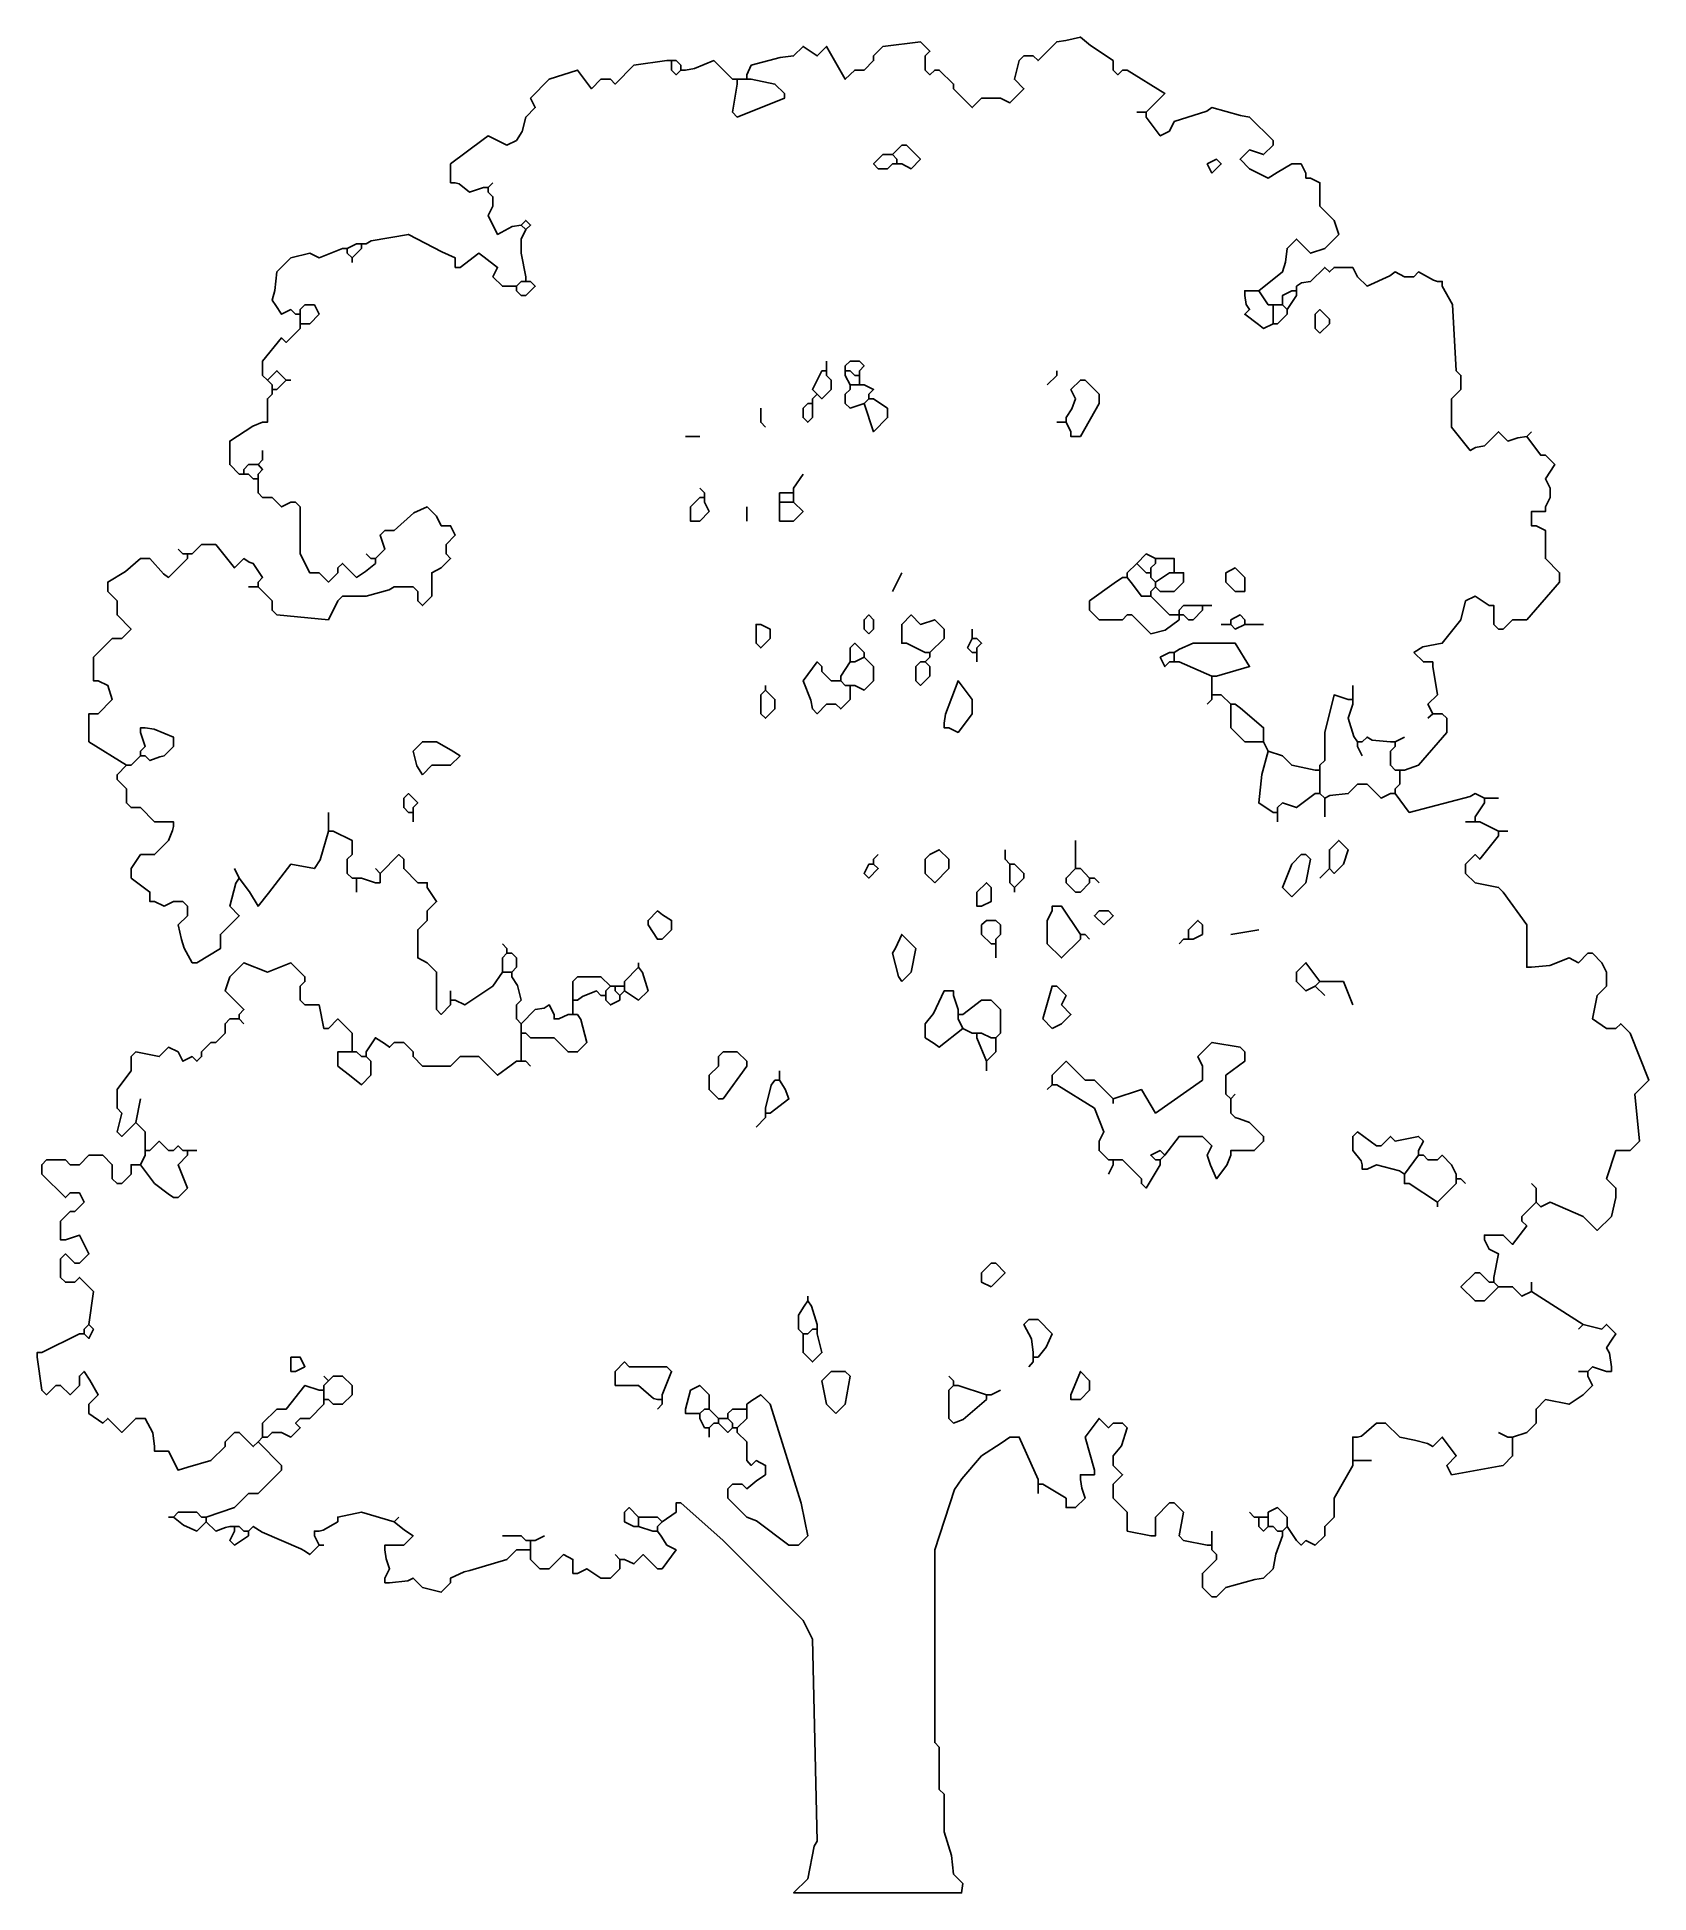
# Model space of a CAD drawing. Header units: metres. Extents: x -5.1 to 5.8, y 0 to 12.5.
import ezdxf

# ---------------------------------------------------------------- set-up
doc = ezdxf.new("R2010")
doc.units = ezdxf.units.M

msp = doc.modelspace()

# ---------------------------------------------------------------- linework, layer by layer
msp.add_line((0, 0), (1.135, 0))
msp.add_line((0, 0), (1.135, 0))
at = {"flags": 128}
for points in [[(2.381, 12.033), (2.508, 12.16), (2.254, 12.319), (2.223, 12.319), (2.191, 12.287), (2.159, 12.319), (2.159, 12.383), (2.005, 12.485), (1.937, 12.541), (1.838, 12.519), (1.778, 12.51), (1.651, 12.383), (1.619, 12.414), (1.556, 12.414), (1.524, 12.383), (1.492, 12.256), (1.556, 12.192), (1.461, 12.097), (1.397, 12.128), (1.27, 12.128), (1.207, 12.065), (1.08, 12.192), (1.08, 12.224), (0.984, 12.319), (0.953, 12.319), (0.921, 12.287), (0.889, 12.319), (0.889, 12.414), (0.921, 12.446), (0.857, 12.51), (0.603, 12.478), (0.54, 12.414), (0.54, 12.383), (0.476, 12.319), (0.413, 12.319), (0.349, 12.256), (0.222, 12.478), (0.159, 12.414), (0.064, 12.478), (0, 12.414), (-0.092, 12.403), (-0.286, 12.351), (-0.317, 12.287)], [(-2.318, 11.589), (-2.318, 11.684), (-2.099, 11.849), (-2.064, 11.874), (-1.937, 11.811), (-1.873, 11.843), (-1.835, 11.903), (-1.81, 12.001), (-1.746, 12.065), (-1.778, 12.128), (-1.651, 12.256), (-1.46, 12.319), (-1.365, 12.192), (-1.302, 12.256), (-1.238, 12.256), (-1.206, 12.224), (-1.079, 12.351), (-0.857, 12.383)], [(-0.825, 12.383), (-0.857, 12.383)], [(-0.794, 12.383), (-0.825, 12.383)], [(-0.825, 12.351), (-0.825, 12.383)], [(-0.825, 12.351), (-0.825, 12.319), (-0.794, 12.287), (-0.762, 12.319)], [(-0.762, 12.351), (-0.794, 12.383)], [(-0.762, 12.319), (-0.762, 12.351)], [(-0.73, 12.319), (-0.762, 12.319)], [(-0.413, 12.256), (-0.54, 12.383), (-0.67, 12.329), (-0.73, 12.319)], [(-0.381, 12.256), (-0.413, 12.256)], [(-0.381, 12.224), (-0.413, 12.033), (-0.381, 12.001), (-0.063, 12.128), (-0.063, 12.16), (-0.127, 12.224), (-0.286, 12.256)], [(-0.349, 12.256), (-0.381, 12.256)], [(-0.381, 12.224), (-0.381, 12.256)], [(-0.317, 12.256), (-0.349, 12.256)], [(-0.317, 12.256), (-0.317, 12.287)], [(-0.286, 12.256), (-0.317, 12.256)], [(2.381, 12.001), (2.477, 11.874), (2.54, 11.906), (2.572, 11.97), (2.791, 12.04), (2.826, 12.065), (3.019, 12.011), (3.08, 12.001), (3.239, 11.843), (3.239, 11.811), (3.175, 11.747), (3.08, 11.779), (3.016, 11.716), (3.08, 11.652), (3.207, 11.589), (3.267, 11.627), (3.366, 11.684), (3.429, 11.684), (3.461, 11.621)], [(2.35, 12.033), (2.318, 12.033)], [(2.381, 12.033), (2.35, 12.033)], [(2.381, 12.001), (2.381, 12.033)], [(0.73, 11.684), (0.794, 11.652), (0.857, 11.716), (0.762, 11.811), (0.73, 11.811), (0.667, 11.747)], [(0.667, 11.747), (0.603, 11.747), (0.54, 11.684), (0.571, 11.652), (0.635, 11.652), (0.667, 11.684)], [(0.698, 11.716), (0.667, 11.747)], [(0.698, 11.684), (0.667, 11.684)], [(0.698, 11.684), (0.698, 11.716)], [(0.73, 11.684), (0.698, 11.684)], [(2.826, 11.621), (2.889, 11.684), (2.857, 11.716), (2.794, 11.684), (2.826, 11.621)], [(-2.286, 11.557), (-2.318, 11.557), (-2.318, 11.589)], [(-2.286, 11.557), (-2.259, 11.55), (-2.191, 11.494), (-2.095, 11.525)], [(-2.064, 11.525), (-2.032, 11.557)], [(3.143, 10.827), (3.302, 10.954), (3.323, 11.02), (3.334, 11.113), (3.397, 11.176), (3.493, 11.081), (3.588, 11.113), (3.683, 11.208), (3.651, 11.303), (3.556, 11.398), (3.556, 11.557), (3.493, 11.589)], [(3.493, 11.589), (3.461, 11.589), (3.461, 11.621)], [(-2.064, 11.525), (-2.095, 11.525)], [(-2.064, 11.494), (-2.064, 11.525)], [(-2.064, 11.494), (-2.032, 11.462), (-2.032, 11.398), (-2.064, 11.335), (-2, 11.208), (-1.902, 11.262), (-1.841, 11.271)], [(-1.81, 11.24), (-1.778, 11.271), (-1.81, 11.303), (-1.841, 11.271)], [(-2.286, 11.017), (-2.286, 11.049), (-2.378, 11.09), (-2.603, 11.208), (-2.855, 11.164), (-2.889, 11.144)], [(-1.81, 11.24), (-1.841, 11.271)], [(-1.81, 10.922), (-1.841, 11.081), (-1.841, 11.176), (-1.81, 11.24)], [(-3.365, 10.668), (-3.397, 10.7), (-3.461, 10.668), (-3.499, 10.728), (-3.524, 10.763), (-3.505, 10.829), (-3.492, 10.954), (-3.397, 11.049), (-3.27, 11.081), (-3.207, 11.049), (-3.048, 11.113)], [(-3.016, 11.113), (-3.048, 11.113)], [(-3.016, 11.113), (-2.953, 11.144)], [(-3.016, 11.081), (-3.016, 11.113)], [(-2.984, 11.049), (-3.016, 11.081)], [(-2.984, 11.049), (-2.921, 11.113)], [(-2.984, 11.017), (-2.984, 11.049)], [(-2.921, 11.144), (-2.953, 11.144)], [(-2.889, 11.144), (-2.921, 11.144)], [(-2.921, 11.113), (-2.921, 11.144)], [(-1.905, 10.858), (-1.968, 10.858), (-2.032, 10.922), (-2, 10.985), (-2.092, 11.055), (-2.127, 11.081), (-2.254, 10.985)], [(-2.254, 10.985), (-2.286, 10.985), (-2.286, 11.017)], [(-1.81, 10.89), (-1.81, 10.922)], [(3.397, 10.858), (3.432, 10.881), (3.493, 10.89), (3.588, 10.985), (3.62, 10.954), (3.651, 10.985), (3.778, 10.985), (3.81, 10.922), (3.874, 10.858), (4.029, 10.928), (4.064, 10.954), (4.127, 10.922), (4.191, 10.922), (4.223, 10.954), (4.323, 10.898), (4.35, 10.89)], [(-1.873, 10.858), (-1.905, 10.858)], [(-1.873, 10.858), (-1.841, 10.89)], [(-1.873, 10.827), (-1.841, 10.795), (-1.81, 10.795), (-1.746, 10.858), (-1.778, 10.89)], [(-1.873, 10.827), (-1.873, 10.858)], [(-1.81, 10.89), (-1.841, 10.89)], [(-1.778, 10.89), (-1.81, 10.89)], [(3.048, 10.795), (3.048, 10.827), (3.08, 10.827)], [(3.048, 10.795), (3.058, 10.735), (3.08, 10.7), (3.048, 10.668), (3.14, 10.598), (3.175, 10.573), (3.239, 10.604)], [(3.143, 10.827), (3.08, 10.827)], [(3.207, 10.731), (3.143, 10.827)], [(3.302, 10.763), (3.302, 10.795), (3.366, 10.827)], [(3.334, 10.7), (3.397, 10.795)], [(3.397, 10.827), (3.366, 10.827)], [(3.397, 10.827), (3.397, 10.858)], [(3.397, 10.795), (3.397, 10.827)], [(4.382, 10.858), (4.382, 10.89), (4.35, 10.89)], [(4.382, 10.858), (4.451, 10.735), (4.477, 10.287), (4.509, 10.255), (4.509, 10.16), (4.445, 10.097), (4.445, 9.906), (4.572, 9.747), (4.607, 9.769), (4.667, 9.779), (4.763, 9.874), (4.826, 9.811), (4.893, 9.833), (4.953, 9.842)], [(-3.334, 10.668), (-3.365, 10.668)], [(-3.302, 10.604), (-3.27, 10.604), (-3.207, 10.668), (-3.238, 10.731), (-3.302, 10.731), (-3.334, 10.7)], [(-3.334, 10.668), (-3.334, 10.7)], [(-3.334, 10.636), (-3.334, 10.668)], [(3.239, 10.731), (3.207, 10.731)], [(3.27, 10.731), (3.239, 10.731)], [(3.239, 10.7), (3.239, 10.731)], [(3.239, 10.636), (3.239, 10.7)], [(3.302, 10.731), (3.27, 10.731)], [(3.27, 10.604), (3.334, 10.668), (3.334, 10.7)], [(3.302, 10.731), (3.302, 10.763)], [(3.334, 10.7), (3.302, 10.731)], [(3.556, 10.541), (3.62, 10.604), (3.62, 10.636), (3.556, 10.7), (3.524, 10.668), (3.524, 10.573), (3.556, 10.541)], [(-3.556, 10.224), (-3.588, 10.255), (-3.588, 10.351), (-3.461, 10.509), (-3.429, 10.478), (-3.334, 10.573)], [(-3.334, 10.604), (-3.334, 10.636)], [(-3.302, 10.604), (-3.334, 10.604)], [(-3.334, 10.573), (-3.334, 10.604)], [(3.239, 10.604), (3.239, 10.636)], [(3.27, 10.604), (3.239, 10.604)], [(-3.429, 10.224), (-3.492, 10.287), (-3.556, 10.224)], [(0.159, 10.128), (0.127, 10.16), (0.191, 10.287)], [(0.222, 10.287), (0.191, 10.287)], [(0.222, 10.319), (0.222, 10.351)], [(0.222, 10.287), (0.222, 10.319)], [(0.222, 10.255), (0.222, 10.287)], [(0.445, 10.287), (0.476, 10.319), (0.445, 10.351), (0.381, 10.351), (0.349, 10.319)], [(0.349, 10.287), (0.349, 10.319)], [(0.381, 10.287), (0.349, 10.287)], [(0.349, 10.255), (0.349, 10.287)], [(0.413, 10.255), (0.381, 10.287)], [(0.445, 10.255), (0.445, 10.287)], [(1.714, 10.192), (1.778, 10.255), (1.778, 10.287)], [(-3.524, 10.192), (-3.556, 10.224)], [(-3.524, 10.16), (-3.524, 10.192)], [(-3.492, 10.16), (-3.524, 10.16)], [(-3.524, 10.128), (-3.524, 10.16)], [(-3.492, 10.16), (-3.429, 10.224)], [(-3.397, 10.224), (-3.429, 10.224)], [(0.159, 10.128), (0.191, 10.097), (0.254, 10.16), (0.254, 10.224), (0.222, 10.255)], [(0.381, 10.192), (0.349, 10.255)], [(0.381, 10.16), (0.349, 10.128), (0.349, 10.065), (0.381, 10.033), (0.476, 10.065)], [(0.413, 10.192), (0.381, 10.192)], [(0.381, 10.16), (0.381, 10.192)], [(0.445, 10.255), (0.413, 10.255)], [(0.445, 10.192), (0.413, 10.192)], [(0.445, 10.224), (0.445, 10.255)], [(0.445, 10.192), (0.445, 10.224)], [(0.476, 10.192), (0.445, 10.192)], [(0.508, 10.128), (0.54, 10.16), (0.476, 10.192)], [(1.905, 9.842), (1.937, 9.842), (2.064, 10.065), (2.064, 10.128), (1.969, 10.224), (1.937, 10.224), (1.873, 10.16), (1.905, 10.097), (1.88, 10.03), (1.841, 9.97)], [(-3.556, 9.97), (-3.556, 10.097), (-3.524, 10.128)], [(0.095, 10.065), (0.064, 10.033), (0.064, 9.97), (0.095, 9.938), (0.127, 9.97), (0.127, 10.033)], [(0.127, 10.065), (0.095, 10.065)], [(0.127, 10.097), (0.159, 10.128)], [(0.127, 10.065), (0.127, 10.097)], [(0.127, 10.033), (0.127, 10.065)], [(0.476, 10.065), (0.508, 10.097)], [(0.476, 10.065), (0.54, 9.874), (0.635, 9.97), (0.635, 10.033), (0.575, 10.071), (0.54, 10.097)], [(0.508, 10.097), (0.508, 10.128)], [(0.54, 10.097), (0.508, 10.097)], [(-3.746, 9.588), (-3.81, 9.652), (-3.81, 9.811), (-3.654, 9.912), (-3.588, 9.938)], [(-3.588, 9.938), (-3.556, 9.938), (-3.556, 9.97)], [(-0.19, 9.906), (-0.222, 9.938), (-0.222, 10.033)], [(1.81, 9.938), (1.778, 9.938)], [(1.841, 9.938), (1.81, 9.938)], [(1.841, 9.938), (1.841, 9.97)], [(1.873, 9.874), (1.841, 9.938)], [(-0.635, 9.842), (-0.73, 9.842)], [(1.905, 9.842), (1.873, 9.842), (1.873, 9.874)], [(4.953, 9.842), (4.985, 9.874)], [(5.08, 9.366), (5.112, 9.43), (5.112, 9.493), (5.08, 9.557), (5.143, 9.652), (5.08, 9.715), (5.048, 9.715), (4.978, 9.808), (4.953, 9.842)], [(-3.619, 9.652), (-3.588, 9.684), (-3.588, 9.747)], [(-3.715, 9.588), (-3.746, 9.588)], [(-3.715, 9.62), (-3.683, 9.652), (-3.619, 9.652)], [(-3.715, 9.588), (-3.715, 9.62)], [(-3.683, 9.588), (-3.715, 9.588)], [(-3.651, 9.557), (-3.683, 9.588)], [(-3.619, 9.557), (-3.651, 9.557)], [(-3.619, 9.588), (-3.588, 9.62), (-3.619, 9.652)], [(-3.619, 9.557), (-3.619, 9.588)], [(-3.619, 9.525), (-3.619, 9.557)], [(0, 9.493), (0.064, 9.588)], [(-3.619, 9.525), (-3.619, 9.461), (-3.588, 9.43), (-3.524, 9.43), (-3.461, 9.366), (-3.397, 9.398), (-3.365, 9.398), (-3.334, 9.366), (-3.334, 9.049), (-3.27, 8.922), (-3.207, 8.922), (-3.143, 8.858), (-3.08, 8.922), (-3.08, 8.954), (-3.048, 8.985), (-2.953, 8.89), (-2.894, 8.929), (-2.826, 8.985)], [(-0.698, 9.303), (-0.698, 9.366), (-0.635, 9.43)], [(-0.603, 9.461), (-0.635, 9.493)], [(-0.603, 9.43), (-0.635, 9.43)], [(-0.603, 9.43), (-0.603, 9.461)], [(-0.603, 9.398), (-0.603, 9.43)], [(-0.095, 9.43), (-0.095, 9.461), (-0.063, 9.461)], [(-0.095, 9.398), (-0.095, 9.43)], [(-0.032, 9.461), (-0.063, 9.461)], [(0, 9.461), (-0.032, 9.461)], [(0, 9.461), (0, 9.493)], [(0, 9.43), (0, 9.461)], [(0, 9.398), (0, 9.43)], [(-3.619, 8.827), (-3.524, 8.731), (-3.524, 8.668), (-3.492, 8.636), (-3.143, 8.604), (-3.08, 8.731), (-3.048, 8.763), (-2.889, 8.763), (-2.733, 8.807), (-2.699, 8.827), (-2.572, 8.827), (-2.54, 8.795), (-2.54, 8.731), (-2.508, 8.699), (-2.445, 8.763), (-2.445, 8.922), (-2.381, 8.954), (-2.318, 9.017), (-2.349, 9.049), (-2.349, 9.112), (-2.286, 9.176), (-2.318, 9.239), (-2.381, 9.239), (-2.413, 9.303), (-2.476, 9.366), (-2.566, 9.327), (-2.699, 9.208), (-2.762, 9.208), (-2.794, 9.176), (-2.762, 9.081), (-2.826, 9.017)], [(-0.667, 9.271), (-0.698, 9.271), (-0.698, 9.303)], [(-0.667, 9.271), (-0.635, 9.271), (-0.571, 9.335), (-0.603, 9.398)], [(-0.317, 9.271), (-0.317, 9.366)], [(-0.063, 9.398), (-0.095, 9.398)], [(-0.095, 9.366), (-0.095, 9.398)], [(-0.095, 9.303), (-0.095, 9.366)], [(-0.063, 9.271), (-0.095, 9.271), (-0.095, 9.303)], [(-0.032, 9.398), (-0.063, 9.398)], [(-0.063, 9.271), (0, 9.271), (0.064, 9.335), (0, 9.398)], [(0, 9.398), (-0.032, 9.398)], [(4.985, 9.303), (4.985, 9.335), (5.016, 9.335)], [(4.985, 9.271), (4.985, 9.303)], [(5.048, 9.335), (5.016, 9.335)], [(5.048, 9.335), (5.08, 9.335), (5.08, 9.366)], [(4.731, 8.668), (4.731, 8.572), (4.763, 8.541), (4.794, 8.541), (4.858, 8.604), (4.953, 8.604), (5.175, 8.858), (5.175, 8.922), (5.08, 9.017), (5.08, 9.208), (5.016, 9.239)], [(5.016, 9.239), (4.985, 9.239), (4.985, 9.271)], [(-4.127, 9.049), (-4.159, 9.081)], [(-4.096, 9.049), (-4.127, 9.049)], [(-4.064, 9.049), (-4.096, 9.049)], [(-4.096, 9.017), (-4.096, 9.049)], [(-3.619, 8.858), (-3.588, 8.89), (-3.651, 8.985), (-3.68, 8.992), (-3.715, 9.017), (-3.778, 8.954), (-3.905, 9.112), (-4, 9.112), (-4.064, 9.049)], [(-2.857, 9.017), (-2.889, 9.049)], [(2.318, 8.985), (2.381, 9.049), (2.445, 9.017)], [(-4.731, 8.223), (-4.731, 8.35), (-4.604, 8.477), (-4.54, 8.477), (-4.477, 8.541), (-4.572, 8.636), (-4.572, 8.731), (-4.635, 8.795), (-4.635, 8.858), (-4.514, 8.929), (-4.413, 9.017), (-4.35, 9.017), (-4.258, 8.915), (-4.223, 8.89), (-4.096, 9.017)], [(-2.826, 9.017), (-2.857, 9.017)], [(-2.826, 8.985), (-2.826, 9.017)], [(0.667, 8.795), (0.73, 8.922)], [(2.254, 8.922), (2.318, 8.985)], [(2.254, 8.89), (2.254, 8.922)], [(2.381, 8.922), (2.318, 8.985)], [(2.413, 8.922), (2.381, 8.922)], [(2.413, 8.954), (2.445, 8.985)], [(2.413, 8.922), (2.413, 8.954)], [(2.413, 8.89), (2.413, 8.922)], [(2.477, 9.017), (2.445, 9.017)], [(2.445, 8.985), (2.445, 9.017)], [(2.445, 8.858), (2.54, 8.922)], [(2.54, 9.017), (2.477, 9.017)], [(2.572, 8.985), (2.572, 9.017), (2.54, 9.017)], [(2.572, 8.922), (2.54, 8.922)], [(2.572, 8.954), (2.572, 8.985)], [(2.572, 8.922), (2.572, 8.954)], [(2.604, 8.922), (2.572, 8.922)], [(2.635, 8.89), (2.635, 8.922), (2.604, 8.922)], [(3.016, 8.795), (2.984, 8.795), (2.921, 8.858), (2.921, 8.922), (2.984, 8.954), (3.048, 8.89), (3.048, 8.827)], [(-3.651, 8.827), (-3.683, 8.827)], [(-3.619, 8.827), (-3.651, 8.827)], [(-3.619, 8.827), (-3.619, 8.858)], [(2.223, 8.89), (2.165, 8.851), (2, 8.731), (2, 8.668), (2.064, 8.604), (2.223, 8.604), (2.254, 8.636), (2.286, 8.636), (2.413, 8.509), (2.511, 8.534), (2.604, 8.604)], [(2.254, 8.89), (2.223, 8.89)], [(2.381, 8.763), (2.35, 8.763), (2.28, 8.855), (2.254, 8.89)], [(2.445, 8.858), (2.413, 8.89)], [(2.413, 8.795), (2.445, 8.827)], [(2.413, 8.763), (2.413, 8.795)], [(2.445, 8.827), (2.477, 8.795), (2.572, 8.795), (2.635, 8.858), (2.635, 8.89)], [(2.445, 8.827), (2.445, 8.858)], [(3.016, 8.795), (3.048, 8.795), (3.048, 8.827)], [(2.413, 8.763), (2.381, 8.763)], [(2.572, 8.636), (2.54, 8.636), (2.413, 8.763)], [(2.604, 8.668), (2.635, 8.699), (2.731, 8.699)], [(2.604, 8.636), (2.604, 8.668)], [(2.635, 8.636), (2.667, 8.604), (2.699, 8.604), (2.762, 8.668)], [(2.762, 8.699), (2.731, 8.699)], [(2.794, 8.699), (2.762, 8.699)], [(2.762, 8.668), (2.762, 8.699)], [(2.826, 8.699), (2.794, 8.699)], [(4.286, 8.319), (4.255, 8.319), (4.191, 8.382), (4.251, 8.42), (4.382, 8.445), (4.509, 8.604), (4.54, 8.731), (4.604, 8.763), (4.699, 8.699)], [(4.731, 8.668), (4.731, 8.699), (4.699, 8.699)], [(-0.254, 8.541), (-0.254, 8.572), (-0.222, 8.572)], [(-0.254, 8.541), (-0.254, 8.445), (-0.222, 8.414), (-0.159, 8.477), (-0.159, 8.541), (-0.222, 8.572)], [(0.508, 8.509), (0.54, 8.541), (0.54, 8.604), (0.508, 8.636), (0.476, 8.604), (0.476, 8.541), (0.508, 8.509)], [(0.921, 8.382), (1.016, 8.477), (1.016, 8.541), (0.953, 8.604), (0.857, 8.572), (0.794, 8.636), (0.73, 8.572), (0.73, 8.477)], [(1.207, 8.509), (1.207, 8.541)], [(2.604, 8.636), (2.572, 8.636)], [(2.635, 8.636), (2.604, 8.636)], [(2.604, 8.604), (2.604, 8.636)], [(2.921, 8.572), (2.889, 8.572)], [(2.953, 8.572), (2.921, 8.572)], [(3.048, 8.604), (3.016, 8.636), (2.953, 8.604)], [(2.953, 8.572), (2.953, 8.604)], [(2.953, 8.572), (2.984, 8.541), (3.048, 8.572)], [(3.048, 8.572), (3.048, 8.604)], [(3.08, 8.572), (3.048, 8.572)], [(3.175, 8.572), (3.08, 8.572)], [(0.476, 8.35), (0.476, 8.382), (0.413, 8.445), (0.381, 8.414), (0.381, 8.35)], [(0.762, 8.445), (0.73, 8.445), (0.73, 8.477)], [(0.889, 8.382), (0.762, 8.445)], [(1.207, 8.382), (1.175, 8.414), (1.207, 8.477)], [(1.207, 8.477), (1.207, 8.509)], [(1.238, 8.477), (1.207, 8.477)], [(1.238, 8.414), (1.27, 8.445), (1.238, 8.477)], [(1.238, 8.382), (1.238, 8.414)], [(2.857, 8.223), (3.08, 8.287), (2.984, 8.445), (2.699, 8.445), (2.607, 8.404), (2.572, 8.382)], [(0.286, 8.192), (0.254, 8.192), (0.191, 8.255), (0.191, 8.287), (0.159, 8.319), (0.064, 8.192), (0.117, 8.061), (0.127, 8.001), (0.159, 7.969), (0.222, 8.033), (0.286, 8.033), (0.318, 8.001), (0.381, 8.065), (0.381, 8.128)], [(0.318, 8.223), (0.381, 8.319)], [(0.381, 8.319), (0.381, 8.35)], [(0.413, 8.319), (0.381, 8.319)], [(0.413, 8.319), (0.476, 8.35)], [(0.413, 8.16), (0.476, 8.128), (0.54, 8.192), (0.54, 8.287), (0.476, 8.35)], [(0.889, 8.319), (0.857, 8.319), (0.826, 8.287), (0.826, 8.192), (0.857, 8.16), (0.921, 8.223), (0.921, 8.287), (0.889, 8.319)], [(0.921, 8.382), (0.889, 8.382)], [(0.889, 8.319), (0.921, 8.35)], [(0.921, 8.35), (0.921, 8.382)], [(1.238, 8.382), (1.207, 8.382)], [(1.238, 8.35), (1.238, 8.382)], [(1.238, 8.319), (1.238, 8.35)], [(2.54, 8.382), (2.477, 8.35), (2.508, 8.287), (2.54, 8.319)], [(2.572, 8.382), (2.54, 8.382)], [(2.572, 8.319), (2.54, 8.319)], [(2.572, 8.35), (2.572, 8.382)], [(2.572, 8.319), (2.572, 8.35)], [(2.604, 8.319), (2.572, 8.319)], [(2.826, 8.223), (2.604, 8.319)], [(4.318, 8.287), (4.318, 8.319), (4.286, 8.319)], [(4.318, 7.969), (4.286, 8.033), (4.35, 8.096), (4.318, 8.287)], [(-4.699, 8.192), (-4.731, 8.192), (-4.731, 8.223)], [(-4.731, 7.969), (-4.699, 7.969), (-4.604, 8.065), (-4.635, 8.16), (-4.699, 8.192)], [(-0.19, 8.128), (-0.19, 8.16)], [(0.318, 8.192), (0.286, 8.192)], [(0.318, 8.192), (0.318, 8.223)], [(0.349, 8.16), (0.318, 8.192)], [(0.381, 8.16), (0.349, 8.16)], [(0.413, 8.16), (0.381, 8.16)], [(0.381, 8.128), (0.381, 8.16)], [(1.048, 7.874), (1.111, 7.842), (1.181, 7.934), (1.207, 7.969), (1.207, 8.065), (1.111, 8.192), (1.026, 7.966), (1.016, 7.906)], [(2.857, 8.223), (2.826, 8.223)], [(2.826, 8.192), (2.826, 8.223)], [(2.826, 8.128), (2.826, 8.192)], [(3.778, 8.096), (3.778, 8.16)], [(-0.19, 8.128), (-0.222, 8.096), (-0.222, 7.969), (-0.19, 7.938), (-0.127, 8.001), (-0.127, 8.065), (-0.19, 8.128)], [(2.794, 8.033), (2.826, 8.065)], [(2.826, 8.096), (2.826, 8.128)], [(2.857, 8.096), (2.826, 8.096)], [(2.826, 8.065), (2.826, 8.096)], [(2.953, 8.033), (2.889, 8.096), (2.857, 8.096)], [(2.984, 8.033), (2.953, 8.033)], [(2.953, 8.001), (2.953, 8.033)], [(3.175, 7.811), (3.175, 7.874), (3.019, 8.007), (2.984, 8.033)], [(3.556, 7.62), (3.588, 7.652), (3.588, 7.842), (3.651, 8.096), (3.747, 8.065)], [(3.778, 8.065), (3.747, 8.065)], [(3.81, 7.779), (3.785, 7.814), (3.747, 7.938), (3.778, 8.033)], [(3.778, 8.065), (3.778, 8.096)], [(3.778, 8.033), (3.778, 8.065)], [(-4.762, 7.938), (-4.762, 7.969), (-4.731, 7.969)], [(-4.508, 7.62), (-4.762, 7.779), (-4.762, 7.938)], [(1.048, 7.874), (1.016, 7.874), (1.016, 7.906)], [(3.143, 7.779), (3.048, 7.779), (2.953, 7.874), (2.953, 8.001)], [(4.127, 7.588), (4.223, 7.62), (4.413, 7.842), (4.413, 7.938), (4.382, 7.969), (4.318, 7.969)], [(4.286, 7.938), (4.318, 7.969)], [(-4.413, 7.842), (-4.413, 7.874), (-4.381, 7.874)], [(-4.413, 7.715), (-4.381, 7.747), (-4.413, 7.842)], [(-4.381, 7.684), (-4.35, 7.652), (-4.283, 7.677), (-4.254, 7.684), (-4.191, 7.747), (-4.191, 7.811), (-4.321, 7.864), (-4.381, 7.874)], [(-2.508, 7.556), (-2.445, 7.62), (-2.318, 7.62), (-2.254, 7.684), (-2.315, 7.722), (-2.413, 7.779), (-2.508, 7.779), (-2.572, 7.715), (-2.546, 7.617), (-2.508, 7.556)], [(3.175, 7.779), (3.143, 7.779)], [(3.175, 7.779), (3.175, 7.811)], [(3.207, 7.715), (3.175, 7.779)], [(3.842, 7.779), (3.81, 7.779)], [(3.81, 7.747), (3.81, 7.779)], [(4.032, 7.779), (3.908, 7.791), (3.874, 7.811), (3.842, 7.779)], [(4.064, 7.779), (4.032, 7.779)], [(4.064, 7.779), (4.127, 7.811)], [(4.064, 7.747), (4.064, 7.779)], [(-4.508, 7.62), (-4.477, 7.62), (-4.413, 7.684)], [(-4.413, 7.684), (-4.413, 7.715)], [(-4.381, 7.684), (-4.413, 7.684)], [(3.239, 7.302), (3.143, 7.366), (3.163, 7.559), (3.207, 7.715)], [(3.524, 7.588), (3.366, 7.62), (3.302, 7.684), (3.207, 7.715)], [(3.842, 7.684), (3.81, 7.747)], [(4.064, 7.588), (4.032, 7.62), (4.032, 7.715), (4.064, 7.747)], [(-4.223, 7.239), (-4.318, 7.239), (-4.413, 7.334), (-4.477, 7.334), (-4.508, 7.366), (-4.508, 7.461), (-4.572, 7.525), (-4.572, 7.556), (-4.508, 7.62)], [(3.556, 7.588), (3.524, 7.588)], [(3.556, 7.588), (3.556, 7.62)], [(3.556, 7.556), (3.556, 7.588)], [(3.556, 7.461), (3.556, 7.556)], [(4.096, 7.588), (4.064, 7.588)], [(4.064, 7.461), (4.096, 7.493), (4.096, 7.556)], [(4.127, 7.588), (4.096, 7.588)], [(4.096, 7.556), (4.096, 7.588)], [(-2.603, 7.302), (-2.635, 7.334), (-2.635, 7.398), (-2.603, 7.429), (-2.54, 7.366), (-2.572, 7.334)], [(3.27, 7.334), (3.302, 7.366), (3.397, 7.334), (3.524, 7.429)], [(3.556, 7.429), (3.524, 7.429)], [(3.556, 7.429), (3.556, 7.461)], [(3.588, 7.398), (3.556, 7.429)], [(3.588, 7.398), (3.622, 7.417), (3.747, 7.429), (3.81, 7.493), (3.874, 7.493), (3.969, 7.398), (4.032, 7.429)], [(4.064, 7.429), (4.032, 7.429)], [(4.064, 7.429), (4.064, 7.461)], [(4.064, 7.429), (4.159, 7.302), (4.57, 7.41), (4.604, 7.429), (4.667, 7.398)], [(-3.143, 7.207), (-3.143, 7.302)], [(-2.572, 7.302), (-2.603, 7.302)], [(-2.572, 7.302), (-2.572, 7.334)], [(-2.572, 7.271), (-2.572, 7.302)], [(3.27, 7.302), (3.239, 7.302)], [(3.27, 7.302), (3.27, 7.334)], [(3.27, 7.271), (3.27, 7.302)], [(3.588, 7.271), (3.588, 7.398)], [(4.604, 7.271), (4.667, 7.366)], [(4.699, 7.398), (4.667, 7.398)], [(4.667, 7.366), (4.667, 7.398)], [(4.763, 7.398), (4.699, 7.398)], [(-4.35, 6.731), (-4.35, 6.763), (-4.477, 6.858), (-4.477, 6.922), (-4.413, 7.017), (-4.318, 7.017), (-4.223, 7.112), (-4.197, 7.179), (-4.191, 7.207)], [(-4.191, 7.207), (-4.191, 7.239), (-4.223, 7.239)], [(-3.746, 6.858), (-3.677, 6.766), (-3.619, 6.668), (-3.548, 6.757), (-3.397, 6.953), (-3.238, 6.922), (-3.2, 6.982), (-3.143, 7.176)], [(-3.143, 7.176), (-3.143, 7.207)], [(-3.111, 7.176), (-3.143, 7.176)], [(-2.984, 6.858), (-3.016, 6.89), (-3.016, 6.985), (-2.984, 7.017), (-2.984, 7.112), (-3.111, 7.176)], [(-2.572, 7.239), (-2.572, 7.271)], [(3.27, 7.239), (3.27, 7.271)], [(4.572, 7.239), (4.54, 7.239)], [(4.604, 7.239), (4.572, 7.239)], [(4.604, 7.239), (4.604, 7.271)], [(4.636, 7.239), (4.604, 7.239)], [(4.763, 7.176), (4.636, 7.239)], [(4.794, 7.176), (4.763, 7.176)], [(4.763, 7.144), (4.763, 7.176)], [(4.826, 7.176), (4.794, 7.176)], [(0.953, 6.826), (1.048, 6.922), (1.048, 6.985), (0.984, 7.049), (0.921, 7.017), (0.889, 6.985), (0.889, 6.89), (0.953, 6.826)], [(1.461, 6.953), (1.429, 6.985), (1.429, 7.049)], [(1.905, 6.953), (1.905, 7.112)], [(3.62, 6.922), (3.651, 6.89), (3.715, 6.953), (3.747, 7.049), (3.683, 7.112), (3.62, 7.049), (3.62, 6.922)], [(4.953, 6.286), (4.953, 6.541), (4.794, 6.763), (4.763, 6.795), (4.604, 6.826), (4.54, 6.89), (4.54, 6.953), (4.604, 7.017), (4.636, 6.985), (4.763, 7.144)], [(-3.746, 6.858), (-3.778, 6.922)], [(-2.794, 6.89), (-2.826, 6.922)], [(-2.508, 6.826), (-2.54, 6.826), (-2.635, 6.922), (-2.635, 6.985), (-2.667, 7.017), (-2.794, 6.89)], [(0.508, 6.953), (0.476, 6.89), (0.508, 6.858), (0.571, 6.922), (0.54, 6.953)], [(0.54, 6.953), (0.508, 6.953)], [(0.54, 6.985), (0.571, 7.017)], [(0.54, 6.953), (0.54, 6.985)], [(1.492, 6.953), (1.461, 6.953)], [(1.461, 6.922), (1.461, 6.953)], [(1.492, 6.795), (1.461, 6.826), (1.461, 6.922)], [(1.492, 6.795), (1.556, 6.858), (1.556, 6.89), (1.492, 6.953)], [(1.905, 6.922), (1.841, 6.858), (1.841, 6.826), (1.905, 6.763), (1.937, 6.763), (2, 6.826)], [(1.905, 6.922), (1.905, 6.953)], [(1.937, 6.922), (1.905, 6.922)], [(2, 6.858), (1.937, 6.922)], [(3.366, 6.731), (3.461, 6.826), (3.493, 6.985), (3.461, 7.017), (3.429, 7.017), (3.366, 6.953), (3.302, 6.795), (3.366, 6.731)], [(3.556, 6.858), (3.62, 6.922)], [(-4.318, 6.699), (-4.254, 6.668), (-4.191, 6.699), (-4.127, 6.699), (-4.096, 6.668), (-4.096, 6.604), (-4.159, 6.541), (-4.137, 6.442), (-4.118, 6.385), (-4.064, 6.286), (-4.032, 6.286), (-3.873, 6.382), (-3.873, 6.477), (-3.746, 6.604), (-3.81, 6.668), (-3.769, 6.823), (-3.746, 6.858)], [(-2.953, 6.858), (-2.984, 6.858)], [(-2.921, 6.858), (-2.953, 6.858)], [(-2.953, 6.826), (-2.953, 6.858)], [(-2.953, 6.763), (-2.953, 6.826)], [(-2.826, 6.826), (-2.921, 6.858)], [(-2.826, 6.826), (-2.794, 6.826), (-2.794, 6.858)], [(-2.794, 6.858), (-2.794, 6.89)], [(-2.476, 6.795), (-2.413, 6.699), (-2.476, 6.636), (-2.476, 6.572), (-2.54, 6.509), (-2.54, 6.318), (-2.476, 6.286), (-2.413, 6.223), (-2.413, 5.969), (-2.381, 5.937), (-2.318, 6.001)], [(-2.476, 6.795), (-2.476, 6.826), (-2.508, 6.826)], [(1.27, 6.668), (1.334, 6.699), (1.334, 6.795), (1.302, 6.826), (1.238, 6.763), (1.238, 6.699)], [(1.492, 6.763), (1.492, 6.795)], [(2.032, 6.858), (2, 6.858)], [(2, 6.826), (2, 6.858)], [(2.064, 6.826), (2.032, 6.858)], [(-4.318, 6.699), (-4.35, 6.699), (-4.35, 6.731)], [(1.27, 6.668), (1.238, 6.668), (1.238, 6.699)], [(1.746, 6.636), (1.746, 6.668), (1.778, 6.668)], [(1.937, 6.477), (1.81, 6.668), (1.778, 6.668)], [(-0.889, 6.445), (-0.825, 6.509), (-0.825, 6.572), (-0.886, 6.61), (-0.921, 6.636), (-0.984, 6.572), (-0.984, 6.541), (-0.921, 6.445), (-0.889, 6.445)], [(1.334, 6.413), (1.27, 6.477), (1.27, 6.541), (1.302, 6.572), (1.365, 6.572), (1.397, 6.541), (1.397, 6.477), (1.365, 6.445)], [(1.746, 6.636), (1.714, 6.572), (1.714, 6.413), (1.81, 6.318), (1.937, 6.445)], [(2.096, 6.541), (2.159, 6.604), (2.127, 6.636), (2.064, 6.636), (2.032, 6.604), (2.096, 6.541)], [(2.699, 6.445), (2.762, 6.477), (2.762, 6.541), (2.731, 6.572), (2.667, 6.509), (2.667, 6.477)], [(-1.937, 6.382), (-1.968, 6.413)], [(0.73, 6.159), (0.794, 6.223), (0.826, 6.382), (0.73, 6.477), (0.689, 6.385), (0.667, 6.35), (0.708, 6.194), (0.73, 6.159)], [(1.365, 6.413), (1.334, 6.413)], [(1.365, 6.413), (1.365, 6.445)], [(1.365, 6.382), (1.365, 6.413)], [(1.969, 6.477), (1.937, 6.477)], [(1.937, 6.445), (1.937, 6.477)], [(2, 6.445), (1.969, 6.477)], [(2.604, 6.413), (2.635, 6.445)], [(2.667, 6.445), (2.635, 6.445)], [(2.667, 6.445), (2.667, 6.477)], [(2.699, 6.445), (2.667, 6.445)], [(2.953, 6.477), (3.143, 6.509)], [(-2.984, 5.715), (-2.984, 5.81), (-3.08, 5.906), (-3.143, 5.842), (-3.175, 5.842), (-3.207, 6.001), (-3.302, 6.001), (-3.334, 6.033), (-3.334, 6.128), (-3.302, 6.159), (-3.302, 6.191), (-3.397, 6.286), (-3.556, 6.223), (-3.715, 6.286), (-3.81, 6.191), (-3.842, 6.096), (-3.715, 5.969), (-3.746, 5.937)], [(-1.968, 6.255), (-1.968, 6.318), (-1.937, 6.35)], [(-1.937, 6.35), (-1.937, 6.382)], [(-1.905, 6.35), (-1.937, 6.35)], [(-1.905, 6.223), (-1.873, 6.255), (-1.873, 6.318), (-1.905, 6.35)], [(-1.048, 6.255), (-1.048, 6.286)], [(1.365, 6.318), (1.365, 6.382)], [(3.556, 6.159), (3.461, 6.286), (3.397, 6.223), (3.397, 6.159), (3.461, 6.096), (3.524, 6.128)], [(4.985, 6.255), (4.953, 6.255), (4.953, 6.286)], [(5.016, 4.667), (5.048, 4.636), (5.112, 4.667), (5.334, 4.572), (5.429, 4.477), (5.525, 4.572), (5.556, 4.699), (5.556, 4.763), (5.493, 4.826), (5.556, 5.016), (5.652, 5.016), (5.715, 5.08), (5.683, 5.398), (5.779, 5.493), (5.652, 5.81), (5.588, 5.874), (5.556, 5.842), (5.493, 5.842), (5.398, 5.906), (5.429, 6.064), (5.493, 6.128), (5.493, 6.223), (5.461, 6.286), (5.398, 6.35), (5.366, 6.35), (5.302, 6.286), (5.239, 6.318), (5.109, 6.267), (4.985, 6.255)], [(-2.286, 6.033), (-2.222, 6.001), (-2.032, 6.128), (-1.968, 6.223)], [(-1.968, 6.223), (-1.968, 6.255)], [(-1.937, 6.223), (-1.968, 6.223)], [(-1.905, 6.223), (-1.937, 6.223)], [(-1.905, 6.191), (-1.905, 6.223)], [(-1.841, 5.874), (-1.873, 5.906), (-1.873, 6.001), (-1.841, 6.033), (-1.867, 6.131), (-1.905, 6.191)], [(-1.492, 6.064), (-1.492, 6.159), (-1.46, 6.191), (-1.302, 6.191), (-1.238, 6.128)], [(-1.143, 6.159), (-1.048, 6.255)], [(-1.143, 6.096), (-1.048, 6.033), (-0.984, 6.096), (-1.022, 6.22), (-1.048, 6.255)], [(-1.143, 6.128), (-1.143, 6.159)], [(3.524, 6.128), (3.556, 6.159)], [(3.778, 6.001), (3.715, 6.159), (3.556, 6.159)], [(-2.318, 6.064), (-2.318, 6.096)], [(-2.318, 6.033), (-2.318, 6.064)], [(-2.286, 6.033), (-2.318, 6.033)], [(-2.318, 6.001), (-2.318, 6.033)], [(-1.492, 6.033), (-1.492, 6.064)], [(-1.46, 6.033), (-1.492, 6.033)], [(-1.492, 6.001), (-1.492, 6.033)], [(-1.46, 6.033), (-1.426, 6.058), (-1.333, 6.096), (-1.302, 6.064)], [(-1.27, 6.064), (-1.302, 6.064)], [(-1.27, 6.096), (-1.238, 6.128)], [(-1.27, 6.064), (-1.27, 6.096)], [(-1.27, 6.033), (-1.27, 6.064)], [(-1.27, 6.033), (-1.238, 6.001), (-1.175, 6.033), (-1.175, 6.064)], [(-1.206, 6.128), (-1.238, 6.128)], [(-1.175, 6.128), (-1.206, 6.128)], [(-1.206, 6.096), (-1.206, 6.128)], [(-1.175, 6.064), (-1.206, 6.096)], [(-1.143, 6.128), (-1.175, 6.128)], [(-1.175, 6.064), (-1.143, 6.096)], [(-1.143, 6.096), (-1.143, 6.128)], [(1.048, 6.096), (1.016, 6.096), (0.945, 5.942), (0.889, 5.874), (0.889, 5.779), (0.949, 5.74), (0.984, 5.715), (1.143, 5.842)], [(1.08, 6.064), (1.08, 6.096), (1.048, 6.096)], [(1.111, 5.969), (1.08, 6.064)], [(1.365, 5.779), (1.397, 5.81), (1.397, 5.969), (1.334, 6.033), (1.27, 6.033), (1.143, 5.937)], [(1.746, 5.842), (1.81, 5.874), (1.873, 5.937), (1.81, 6.001), (1.841, 6.064), (1.778, 6.128), (1.746, 6.128), (1.683, 5.906), (1.746, 5.842)], [(3.588, 6.064), (3.524, 6.128)], [(-3.778, 5.906), (-3.81, 5.906), (-3.842, 5.874), (-3.842, 5.81), (-3.905, 5.747), (-3.937, 5.747), (-4, 5.683), (-4, 5.652), (-4.032, 5.62), (-4.064, 5.652), (-4.127, 5.62), (-4.159, 5.683), (-4.223, 5.715), (-4.286, 5.652), (-4.445, 5.683), (-4.477, 5.652), (-4.477, 5.556), (-4.547, 5.464), (-4.572, 5.429), (-4.572, 5.302), (-4.54, 5.27), (-4.572, 5.143), (-4.54, 5.112), (-4.445, 5.207)], [(-3.746, 5.906), (-3.778, 5.906)], [(-3.746, 5.906), (-3.746, 5.937)], [(-3.715, 5.874), (-3.746, 5.906)], [(-1.841, 5.874), (-1.746, 5.969), (-1.686, 5.979), (-1.651, 6.001), (-1.619, 5.937)], [(-1.81, 5.81), (-1.778, 5.779), (-1.619, 5.779), (-1.524, 5.683), (-1.46, 5.683), (-1.397, 5.747), (-1.438, 5.902), (-1.46, 5.937)], [(-1.587, 5.906), (-1.619, 5.906), (-1.619, 5.937)], [(-1.587, 5.906), (-1.524, 5.937)], [(-1.492, 5.937), (-1.524, 5.937)], [(-1.492, 5.969), (-1.492, 6.001)], [(-1.492, 5.937), (-1.492, 5.969)], [(-1.46, 5.937), (-1.492, 5.937)], [(1.111, 5.937), (1.111, 5.969)], [(1.143, 5.937), (1.111, 5.937)], [(1.111, 5.906), (1.111, 5.937)], [(1.143, 5.842), (1.111, 5.906)], [(-2.889, 5.683), (-2.826, 5.779), (-2.765, 5.74), (-2.73, 5.715), (-2.699, 5.747), (-2.635, 5.747), (-2.572, 5.683), (-2.572, 5.652), (-2.508, 5.588), (-2.318, 5.588), (-2.254, 5.652), (-2.127, 5.652), (-2, 5.525), (-1.908, 5.594), (-1.873, 5.62)], [(-1.841, 5.842), (-1.841, 5.874)], [(-1.841, 5.81), (-1.841, 5.842)], [(-1.81, 5.81), (-1.841, 5.81)], [(-1.841, 5.779), (-1.841, 5.81)], [(-1.841, 5.652), (-1.841, 5.779)], [(1.207, 5.81), (1.143, 5.842)], [(1.238, 5.81), (1.207, 5.81)], [(1.27, 5.81), (1.238, 5.81)], [(1.238, 5.779), (1.238, 5.81)], [(1.302, 5.62), (1.238, 5.779)], [(1.334, 5.779), (1.27, 5.81)], [(1.365, 5.779), (1.334, 5.779)], [(1.365, 5.747), (1.365, 5.779)], [(-3.08, 5.652), (-3.08, 5.683), (-3.048, 5.683)], [(-3.08, 5.652), (-3.08, 5.588), (-2.989, 5.517), (-2.921, 5.461), (-2.857, 5.525), (-2.857, 5.62), (-2.889, 5.652)], [(-3.016, 5.683), (-3.048, 5.683)], [(-2.984, 5.683), (-3.016, 5.683)], [(-2.984, 5.683), (-2.984, 5.715)], [(-2.953, 5.683), (-2.984, 5.683)], [(-2.921, 5.652), (-2.953, 5.683)], [(-2.889, 5.652), (-2.921, 5.652)], [(-2.889, 5.652), (-2.889, 5.683)], [(-1.841, 5.62), (-1.841, 5.652)], [(-0.476, 5.366), (-0.317, 5.588), (-0.317, 5.62), (-0.381, 5.683), (-0.476, 5.683), (-0.508, 5.652), (-0.508, 5.588), (-0.571, 5.525), (-0.571, 5.429), (-0.508, 5.366), (-0.476, 5.366)], [(1.302, 5.62), (1.365, 5.683), (1.365, 5.747)], [(2.159, 5.366), (2.35, 5.429), (2.445, 5.27), (2.762, 5.493), (2.762, 5.588), (2.731, 5.652), (2.826, 5.747), (3.016, 5.715), (3.048, 5.683), (3.048, 5.62), (2.921, 5.525), (2.921, 5.398), (2.953, 5.366)], [(-1.841, 5.62), (-1.873, 5.62)], [(-1.81, 5.62), (-1.841, 5.62)], [(-1.778, 5.588), (-1.81, 5.62)], [(-0.095, 5.525), (-0.095, 5.556)], [(-0.095, 5.493), (-0.095, 5.525)], [(1.302, 5.556), (1.302, 5.62)], [(2.159, 5.366), (2.032, 5.493), (1.969, 5.493), (1.841, 5.62), (1.746, 5.525), (1.746, 5.493)], [(-0.19, 5.302), (-0.152, 5.458), (-0.127, 5.493)], [(-0.159, 5.27), (-0.032, 5.366), (-0.057, 5.432), (-0.095, 5.493)], [(-0.095, 5.493), (-0.127, 5.493)], [(1.714, 5.429), (1.746, 5.461)], [(1.746, 5.461), (1.746, 5.493)], [(1.778, 5.461), (1.746, 5.461)], [(2.127, 4.953), (2.064, 5.016), (2.064, 5.08), (2.096, 5.143), (2.032, 5.302), (1.778, 5.461)], [(2.953, 5.366), (2.984, 5.398)], [(-4.445, 5.207), (-4.413, 5.366)], [(-0.19, 5.27), (-0.19, 5.302)], [(-0.159, 5.27), (-0.19, 5.27)], [(-0.19, 5.239), (-0.19, 5.27)], [(2.159, 5.334), (2.159, 5.366)], [(2.984, 5.016), (3.112, 5.016), (3.175, 5.08), (3.175, 5.112), (3.08, 5.207), (3.013, 5.232), (2.984, 5.239), (2.953, 5.27), (2.953, 5.366)], [(-4.381, 5.048), (-4.381, 5.143), (-4.445, 5.207)], [(-0.254, 5.175), (-0.19, 5.239)], [(3.842, 4.921), (3.834, 4.948), (3.778, 5.016), (3.778, 5.112), (3.81, 5.143), (3.937, 5.048), (3.969, 5.048), (4.032, 5.112), (4.064, 5.08), (4.223, 5.112), (4.255, 5.08), (4.223, 5.016)], [(-4.381, 5.016), (-4.381, 5.048)], [(-4.127, 5.016), (-4.159, 5.048), (-4.191, 5.016), (-4.223, 5.016), (-4.286, 5.08), (-4.35, 5.016)], [(2.508, 4.985), (2.604, 5.112), (2.762, 5.112), (2.826, 5.048), (2.794, 4.985), (2.816, 4.918), (2.857, 4.826), (2.927, 4.918), (2.953, 4.985)], [(-4.953, 4.445), (-4.953, 4.54), (-4.889, 4.604), (-4.858, 4.604), (-4.794, 4.667), (-4.826, 4.731), (-4.889, 4.731), (-4.921, 4.699), (-5.08, 4.858), (-5.08, 4.921), (-5.048, 4.953), (-4.921, 4.953), (-4.889, 4.921), (-4.826, 4.921), (-4.762, 4.985), (-4.667, 4.985), (-4.604, 4.921), (-4.604, 4.826), (-4.572, 4.794), (-4.54, 4.794), (-4.477, 4.858), (-4.477, 4.89)], [(-4.477, 4.89), (-4.477, 4.921), (-4.445, 4.921)], [(-4.413, 4.921), (-4.445, 4.921)], [(-4.413, 4.921), (-4.381, 4.985)], [(-4.413, 4.921), (-4.318, 4.794), (-4.226, 4.724), (-4.191, 4.699), (-4.159, 4.699), (-4.096, 4.763), (-4.159, 4.921), (-4.096, 4.985)], [(-4.35, 5.016), (-4.381, 5.016)], [(-4.381, 4.985), (-4.381, 5.016)], [(-4.096, 5.016), (-4.127, 5.016)], [(-4.064, 5.016), (-4.096, 5.016)], [(-4.096, 4.985), (-4.096, 5.016)], [(-4.032, 5.016), (-4.064, 5.016)], [(2.159, 4.953), (2.127, 4.953)], [(2.127, 4.858), (2.159, 4.921)], [(2.191, 4.953), (2.159, 4.953)], [(2.159, 4.921), (2.159, 4.953)], [(2.191, 4.953), (2.223, 4.953), (2.35, 4.826), (2.35, 4.794), (2.381, 4.763), (2.477, 4.921)], [(2.445, 4.953), (2.413, 4.985), (2.477, 5.016), (2.508, 4.985)], [(2.477, 4.953), (2.445, 4.953)], [(2.477, 4.953), (2.508, 4.985)], [(2.477, 4.921), (2.477, 4.953)], [(2.953, 4.985), (2.953, 5.016), (2.984, 5.016)], [(3.874, 4.89), (3.842, 4.89), (3.842, 4.921)], [(4.127, 4.858), (4.093, 4.88), (3.937, 4.921), (3.874, 4.89)], [(4.127, 4.858), (4.223, 4.985)], [(4.223, 4.985), (4.223, 5.016)], [(4.255, 4.985), (4.223, 4.985)], [(4.477, 4.858), (4.445, 4.921), (4.382, 4.985), (4.35, 4.953), (4.286, 4.953), (4.255, 4.985)], [(4.127, 4.826), (4.127, 4.858)], [(4.159, 4.794), (4.127, 4.794), (4.127, 4.826)], [(4.35, 4.667), (4.159, 4.794)], [(4.35, 4.667), (4.477, 4.794)], [(4.477, 4.826), (4.477, 4.858)], [(4.509, 4.826), (4.477, 4.826)], [(4.477, 4.794), (4.477, 4.826)], [(4.54, 4.794), (4.509, 4.826)], [(5.016, 4.667), (5.016, 4.763), (4.985, 4.794)], [(4.35, 4.636), (4.35, 4.667)], [(4.699, 4.445), (4.794, 4.445), (4.858, 4.382), (4.953, 4.509), (4.921, 4.54), (4.921, 4.572), (5.016, 4.667)], [(-4.921, 4.413), (-4.953, 4.413), (-4.953, 4.445)], [(-4.762, 3.842), (-4.731, 4.064), (-4.826, 4.159), (-4.858, 4.127), (-4.921, 4.127), (-4.953, 4.159), (-4.953, 4.286), (-4.921, 4.318), (-4.858, 4.255), (-4.826, 4.255), (-4.762, 4.318), (-4.826, 4.445), (-4.921, 4.413)], [(4.667, 4.413), (4.667, 4.445), (4.699, 4.445)], [(4.731, 4.159), (4.763, 4.318), (4.699, 4.35), (4.667, 4.413)], [(1.334, 4.096), (1.429, 4.191), (1.365, 4.255), (1.334, 4.255), (1.27, 4.191), (1.27, 4.127), (1.334, 4.096)], [(4.699, 4.127), (4.636, 4.191), (4.604, 4.191), (4.509, 4.096), (4.604, 4), (4.667, 4), (4.763, 4.096)], [(4.731, 4.127), (4.731, 4.159)], [(0.095, 4), (0.095, 4.032)], [(4.731, 4.127), (4.699, 4.127)], [(4.763, 4.096), (4.731, 4.127)], [(4.763, 4.096), (4.858, 4.096), (4.921, 4.032), (4.985, 4.064)], [(4.985, 4.064), (4.985, 4.127)], [(5.334, 3.842), (4.985, 4.064)], [(0.064, 3.778), (0.032, 3.81), (0.032, 3.905), (0.07, 3.966), (0.095, 4)], [(0.159, 3.842), (0.121, 3.966), (0.095, 4)], [(-5.08, 3.651), (-4.826, 3.778)], [(-4.794, 3.778), (-4.826, 3.778)], [(-4.794, 3.81), (-4.762, 3.842)], [(-4.794, 3.778), (-4.762, 3.747), (-4.731, 3.81), (-4.762, 3.842)], [(-4.794, 3.778), (-4.794, 3.81)], [(0.095, 3.778), (0.064, 3.778)], [(0.064, 3.747), (0.064, 3.778)], [(0.064, 3.747), (0.064, 3.651), (0.127, 3.588), (0.191, 3.651), (0.159, 3.778)], [(0.095, 3.778), (0.127, 3.81)], [(0.159, 3.81), (0.127, 3.81)], [(0.159, 3.81), (0.159, 3.842)], [(0.159, 3.778), (0.159, 3.81)], [(1.651, 3.62), (1.707, 3.688), (1.746, 3.778), (1.651, 3.874), (1.588, 3.874), (1.556, 3.842), (1.608, 3.744), (1.619, 3.651)], [(5.302, 3.81), (5.334, 3.842)], [(5.525, 3.556), (5.513, 3.648), (5.493, 3.683), (5.531, 3.743), (5.556, 3.778), (5.493, 3.842), (5.461, 3.81), (5.334, 3.842)], [(-5.112, 3.62), (-5.112, 3.651), (-5.08, 3.651)], [(1.619, 3.62), (1.619, 3.651)], [(-4.318, 3.016), (-4.329, 3.109), (-4.381, 3.207), (-4.445, 3.207), (-4.54, 3.112), (-4.635, 3.207), (-4.667, 3.175), (-4.762, 3.239), (-4.762, 3.302), (-4.699, 3.366), (-4.755, 3.466), (-4.794, 3.524), (-4.826, 3.493), (-4.826, 3.429), (-4.889, 3.366), (-4.953, 3.429), (-4.985, 3.429), (-5.048, 3.366), (-5.08, 3.397), (-5.112, 3.62)], [(-3.397, 3.588), (-3.397, 3.62), (-3.365, 3.62)], [(-3.397, 3.556), (-3.397, 3.588)], [(-3.365, 3.524), (-3.397, 3.524), (-3.397, 3.556)], [(-3.365, 3.524), (-3.302, 3.556), (-3.334, 3.62), (-3.365, 3.62)], [(-0.889, 3.366), (-0.825, 3.524), (-0.857, 3.556), (-1.111, 3.556), (-1.143, 3.588), (-1.206, 3.524), (-1.206, 3.461)], [(0.286, 3.239), (0.349, 3.302), (0.381, 3.493), (0.349, 3.524), (0.254, 3.524), (0.191, 3.461), (0.222, 3.302), (0.286, 3.239)], [(1.588, 3.556), (1.619, 3.588)], [(1.651, 3.62), (1.619, 3.62)], [(1.619, 3.588), (1.619, 3.62)], [(1.905, 3.334), (1.937, 3.334), (2, 3.397), (2, 3.461), (1.937, 3.524), (1.873, 3.366)], [(5.334, 3.524), (5.302, 3.524)], [(5.366, 3.524), (5.334, 3.524)], [(5.493, 3.524), (5.398, 3.556), (5.366, 3.524)], [(5.366, 3.493), (5.366, 3.524)], [(5.493, 3.524), (5.525, 3.524), (5.525, 3.556)], [(-3.588, 3.112), (-3.588, 3.175), (-3.492, 3.27), (-3.429, 3.27), (-3.302, 3.429), (-3.207, 3.397)], [(-3.175, 3.397), (-3.207, 3.397)], [(-3.143, 3.461), (-3.175, 3.493)], [(-3.175, 3.429), (-3.143, 3.461)], [(-3.175, 3.397), (-3.175, 3.429)], [(-3.175, 3.366), (-3.175, 3.397)], [(-3.143, 3.334), (-3.111, 3.302), (-3.048, 3.302), (-2.984, 3.366), (-2.984, 3.429), (-3.048, 3.493), (-3.111, 3.493), (-3.143, 3.461)], [(-1.175, 3.429), (-1.206, 3.429), (-1.206, 3.461)], [(-0.921, 3.334), (-0.947, 3.341), (-1.048, 3.429), (-1.175, 3.429)], [(-0.73, 3.27), (-0.698, 3.397), (-0.635, 3.429), (-0.571, 3.366), (-0.571, 3.302)], [(1.08, 3.461), (1.048, 3.493)], [(1.08, 3.429), (1.048, 3.397), (1.048, 3.207), (1.08, 3.175), (1.146, 3.2), (1.302, 3.334)], [(1.08, 3.429), (1.08, 3.461)], [(1.111, 3.429), (1.08, 3.429)], [(1.302, 3.366), (1.111, 3.429)], [(1.334, 3.366), (1.397, 3.397)], [(4.858, 3.08), (4.953, 3.112), (5.016, 3.175), (5.016, 3.27), (5.08, 3.334), (5.239, 3.302), (5.334, 3.366), (5.398, 3.429), (5.366, 3.493)], [(-3.556, 3.08), (-3.524, 3.112), (-3.461, 3.112), (-3.397, 3.08), (-3.334, 3.143), (-3.365, 3.175), (-3.334, 3.207), (-3.27, 3.207), (-3.175, 3.302)], [(-3.175, 3.334), (-3.175, 3.366)], [(-3.143, 3.334), (-3.175, 3.334)], [(-3.175, 3.302), (-3.175, 3.334)], [(-0.889, 3.334), (-0.921, 3.334)], [(-0.921, 3.27), (-0.889, 3.302)], [(-0.889, 3.334), (-0.889, 3.366)], [(-0.889, 3.302), (-0.889, 3.334)], [(-0.698, 3.239), (-0.73, 3.239), (-0.73, 3.27)], [(-0.635, 3.239), (-0.603, 3.27)], [(-0.571, 3.27), (-0.603, 3.27)], [(-0.571, 3.27), (-0.571, 3.302)], [(-0.508, 3.207), (-0.571, 3.27)], [(-0.381, 3.112), (-0.317, 3.048), (-0.317, 2.921), (-0.286, 2.889), (-0.254, 2.921), (-0.19, 2.889), (-0.19, 2.826), (-0.249, 2.787), (-0.317, 2.731), (-0.349, 2.762), (-0.413, 2.762), (-0.444, 2.731), (-0.444, 2.667), (-0.317, 2.54), (-0.251, 2.515), (-0.032, 2.35), (0.032, 2.35), (0.095, 2.413), (0.076, 2.511), (0.051, 2.633), (-0.159, 3.302), (-0.222, 3.366), (-0.283, 3.327), (-0.317, 3.302)], [(-0.444, 3.239), (-0.413, 3.27), (-0.349, 3.27)], [(-0.317, 3.27), (-0.349, 3.27)], [(-0.317, 3.27), (-0.317, 3.302)], [(-0.317, 3.239), (-0.317, 3.27)], [(1.334, 3.366), (1.302, 3.366)], [(1.302, 3.334), (1.302, 3.366)], [(1.905, 3.334), (1.873, 3.334), (1.873, 3.366)], [(-0.667, 3.239), (-0.698, 3.239)], [(-0.635, 3.239), (-0.667, 3.239)], [(-0.635, 3.207), (-0.635, 3.239)], [(-0.603, 3.143), (-0.635, 3.207)], [(-0.571, 3.143), (-0.603, 3.143)], [(-0.571, 3.143), (-0.54, 3.175)], [(-0.571, 3.112), (-0.571, 3.143)], [(-0.508, 3.175), (-0.54, 3.175)], [(-0.476, 3.207), (-0.508, 3.207)], [(-0.508, 3.175), (-0.508, 3.207)], [(-0.508, 3.175), (-0.444, 3.112), (-0.413, 3.143)], [(-0.444, 3.207), (-0.476, 3.207)], [(-0.444, 3.207), (-0.444, 3.239)], [(-0.413, 3.175), (-0.444, 3.207)], [(-0.413, 3.143), (-0.413, 3.175)], [(-0.381, 3.143), (-0.413, 3.143)], [(-0.381, 3.143), (-0.317, 3.207), (-0.317, 3.239)], [(-0.381, 3.112), (-0.381, 3.143)], [(2.413, 2.413), (2.254, 2.445), (2.254, 2.572), (2.159, 2.667), (2.159, 2.762), (2.223, 2.826), (2.159, 2.889), (2.159, 2.953), (2.215, 3.021), (2.254, 3.143), (2.223, 3.175), (2.159, 3.175), (2.127, 3.143), (2.064, 3.207), (1.969, 3.08), (2.032, 2.857)], [(3.81, 3.08), (3.836, 3.087), (3.937, 3.175), (4, 3.175), (4.096, 3.08), (4.194, 3.059), (4.283, 3.037), (4.318, 3.016), (4.382, 3.08), (4.477, 2.953), (4.413, 2.889), (4.445, 2.826), (4.766, 2.883), (4.794, 2.889), (4.858, 2.953), (4.858, 3.048)], [(-4.286, 2.984), (-4.318, 2.984), (-4.318, 3.016)], [(-4.286, 2.984), (-4.223, 2.984), (-4.159, 2.857), (-4.093, 2.878), (-3.937, 2.921), (-3.842, 3.016), (-3.842, 3.048), (-3.778, 3.112), (-3.746, 3.112), (-3.651, 3.016), (-3.619, 3.048)], [(-3.969, 2.54), (-3.778, 2.604), (-3.683, 2.699), (-3.619, 2.699), (-3.461, 2.857), (-3.461, 2.889), (-3.619, 3.048)], [(-3.619, 3.048), (-3.588, 3.08)], [(-3.588, 3.08), (-3.588, 3.112)], [(-3.556, 3.08), (-3.588, 3.08)], [(-0.571, 3.08), (-0.571, 3.112)], [(1.651, 2.794), (1.524, 3.08), (1.461, 3.08), (1.403, 3.04), (1.27, 2.953), (1.136, 2.799), (1.087, 2.726), (0.953, 2.318), (0.953, 1.016), (0.984, 0.984), (0.984, 0.698), (1.016, 0.667), (1.016, 0.413), (1.067, 0.252), (1.08, 0.127), (1.143, 0.064), (1.135, 0), (1.135, 0)], [(3.778, 3.048), (3.778, 3.08), (3.81, 3.08)], [(3.778, 2.953), (3.778, 3.048)], [(4.826, 3.08), (4.763, 3.112)], [(4.858, 3.08), (4.826, 3.08)], [(4.858, 3.048), (4.858, 3.08)], [(3.334, 2.477), (3.397, 2.381), (3.429, 2.35), (3.461, 2.381), (3.524, 2.35), (3.588, 2.413), (3.588, 2.477), (3.651, 2.54), (3.651, 2.667), (3.778, 2.889)], [(3.778, 2.921), (3.778, 2.953)], [(3.81, 2.921), (3.778, 2.921)], [(3.778, 2.889), (3.778, 2.921)], [(3.905, 2.921), (3.81, 2.921)], [(1.651, 2.762), (1.651, 2.794)], [(1.683, 2.762), (1.651, 2.762)], [(1.651, 2.731), (1.651, 2.762)], [(1.841, 2.635), (1.841, 2.667), (1.683, 2.762)], [(1.873, 2.604), (1.905, 2.604), (1.969, 2.667), (1.946, 2.734), (1.937, 2.794)], [(1.937, 2.794), (1.937, 2.826), (1.969, 2.826)], [(2, 2.826), (1.969, 2.826)], [(2, 2.826), (2.032, 2.826), (2.032, 2.857)], [(-0.794, 2.604), (-0.794, 2.635), (-0.762, 2.635)], [(0, 0), (0, 0), (0, 0), (0.095, 0.095), (0.138, 0.315), (0.159, 0.349), (0.127, 1.714), (0.064, 1.841), (-0.476, 2.381), (-0.762, 2.635)], [(1.651, 2.699), (1.651, 2.731)], [(1.873, 2.604), (1.841, 2.604), (1.841, 2.635)], [(2.794, 2.35), (2.635, 2.381), (2.604, 2.413), (2.635, 2.572), (2.572, 2.635), (2.54, 2.635), (2.445, 2.54), (2.445, 2.445)], [(-4.191, 2.54), (-4.223, 2.54)], [(-4, 2.54), (-4.032, 2.572), (-4.159, 2.572), (-4.191, 2.54)], [(-4.191, 2.54), (-4.123, 2.484), (-4.032, 2.445), (-3.969, 2.508)], [(-3.969, 2.54), (-4, 2.54)], [(-3.969, 2.508), (-3.969, 2.54)], [(-3.969, 2.508), (-3.905, 2.445), (-3.839, 2.47), (-3.81, 2.477)], [(-3.207, 2.445), (-3.178, 2.451), (-3.08, 2.508), (-3.08, 2.54), (-2.921, 2.572), (-2.699, 2.508)], [(-2.73, 2.35), (-2.635, 2.35), (-2.572, 2.413), (-2.63, 2.452), (-2.699, 2.508)], [(-2.699, 2.508), (-2.667, 2.54)], [(-1.079, 2.477), (-1.143, 2.508), (-1.143, 2.572), (-1.111, 2.604), (-1.048, 2.54)], [(-1.016, 2.54), (-1.048, 2.54)], [(-1.048, 2.508), (-1.048, 2.54)], [(-1.048, 2.477), (-1.048, 2.508)], [(-0.889, 2.508), (-0.921, 2.54), (-1.016, 2.54)], [(-0.921, 2.477), (-0.889, 2.508)], [(-0.889, 2.508), (-0.794, 2.572), (-0.794, 2.604)], [(3.112, 2.54), (3.08, 2.572)], [(3.143, 2.54), (3.112, 2.54)], [(3.175, 2.54), (3.143, 2.54)], [(3.143, 2.508), (3.143, 2.54)], [(3.143, 2.508), (3.143, 2.477), (3.175, 2.445), (3.207, 2.477)], [(3.207, 2.54), (3.175, 2.54)], [(3.334, 2.477), (3.334, 2.54), (3.27, 2.604), (3.207, 2.572)], [(3.207, 2.54), (3.207, 2.572)], [(3.207, 2.508), (3.207, 2.54)], [(3.207, 2.477), (3.207, 2.508)], [(-3.778, 2.477), (-3.81, 2.477)], [(-3.778, 2.445), (-3.81, 2.381), (-3.778, 2.35), (-3.683, 2.413)], [(-3.746, 2.477), (-3.778, 2.477)], [(-3.778, 2.445), (-3.778, 2.477)], [(-3.715, 2.445), (-3.746, 2.477)], [(-3.683, 2.445), (-3.715, 2.445)], [(-3.683, 2.445), (-3.651, 2.477), (-3.591, 2.438), (-3.329, 2.325), (-3.305, 2.311), (-3.27, 2.286), (-3.207, 2.35)], [(-3.683, 2.413), (-3.683, 2.445)], [(-3.238, 2.413), (-3.238, 2.445), (-3.207, 2.445)], [(-3.207, 2.35), (-3.238, 2.413)], [(-1.81, 2.381), (-1.841, 2.413), (-1.968, 2.413)], [(-1.746, 2.381), (-1.683, 2.413)], [(-1.143, 2.254), (-1.079, 2.223), (-1.016, 2.286), (-0.921, 2.191), (-0.889, 2.191), (-0.794, 2.318), (-0.857, 2.35), (-0.895, 2.41), (-0.921, 2.445)], [(-1.048, 2.477), (-1.079, 2.477)], [(-0.952, 2.445), (-1.048, 2.477)], [(-0.921, 2.445), (-0.952, 2.445)], [(-0.921, 2.445), (-0.921, 2.477)], [(2.413, 2.413), (2.445, 2.413), (2.445, 2.445)], [(2.826, 2.318), (2.857, 2.286), (2.857, 2.254), (2.762, 2.159), (2.762, 2.064), (2.826, 2), (2.857, 2), (2.921, 2.064), (3.115, 2.118), (3.175, 2.127), (3.239, 2.191), (3.259, 2.289), (3.302, 2.413)], [(2.826, 2.381), (2.826, 2.445)], [(3.239, 2.477), (3.207, 2.477)], [(3.27, 2.445), (3.239, 2.477)], [(3.302, 2.445), (3.27, 2.445)], [(3.302, 2.445), (3.334, 2.477)], [(3.302, 2.413), (3.302, 2.445)], [(-3.175, 2.35), (-3.207, 2.35)], [(-2.762, 2.318), (-2.762, 2.35), (-2.73, 2.35)], [(-2.762, 2.127), (-2.73, 2.191), (-2.753, 2.257), (-2.762, 2.318)], [(-2.73, 2.096), (-2.606, 2.108), (-2.572, 2.127), (-2.508, 2.064), (-2.381, 2.032), (-2.318, 2.096), (-2.318, 2.127), (-2.226, 2.169), (-2.188, 2.179), (-1.937, 2.254), (-1.873, 2.318), (-1.81, 2.318)], [(-1.778, 2.381), (-1.81, 2.381)], [(-1.778, 2.318), (-1.81, 2.318)], [(-1.746, 2.381), (-1.778, 2.381)], [(-1.778, 2.35), (-1.778, 2.381)], [(-1.778, 2.318), (-1.778, 2.35)], [(-1.778, 2.286), (-1.778, 2.318)], [(-1.492, 2.191), (-1.492, 2.254), (-1.556, 2.286), (-1.651, 2.191), (-1.714, 2.191), (-1.778, 2.254), (-1.778, 2.286)], [(-1.175, 2.254), (-1.206, 2.286)], [(2.826, 2.35), (2.794, 2.35)], [(2.826, 2.35), (2.826, 2.381)], [(2.826, 2.318), (2.826, 2.35)], [(-1.46, 2.159), (-1.492, 2.159), (-1.492, 2.191)], [(-1.46, 2.159), (-1.397, 2.191), (-1.302, 2.127), (-1.238, 2.127), (-1.175, 2.191), (-1.175, 2.223)], [(-1.143, 2.254), (-1.175, 2.254)], [(-1.175, 2.223), (-1.175, 2.254)], [(-2.73, 2.096), (-2.762, 2.096), (-2.762, 2.127)]]:
    msp.add_lwpolyline(points, dxfattribs=at)

doc.saveas('drawing.dxf')
